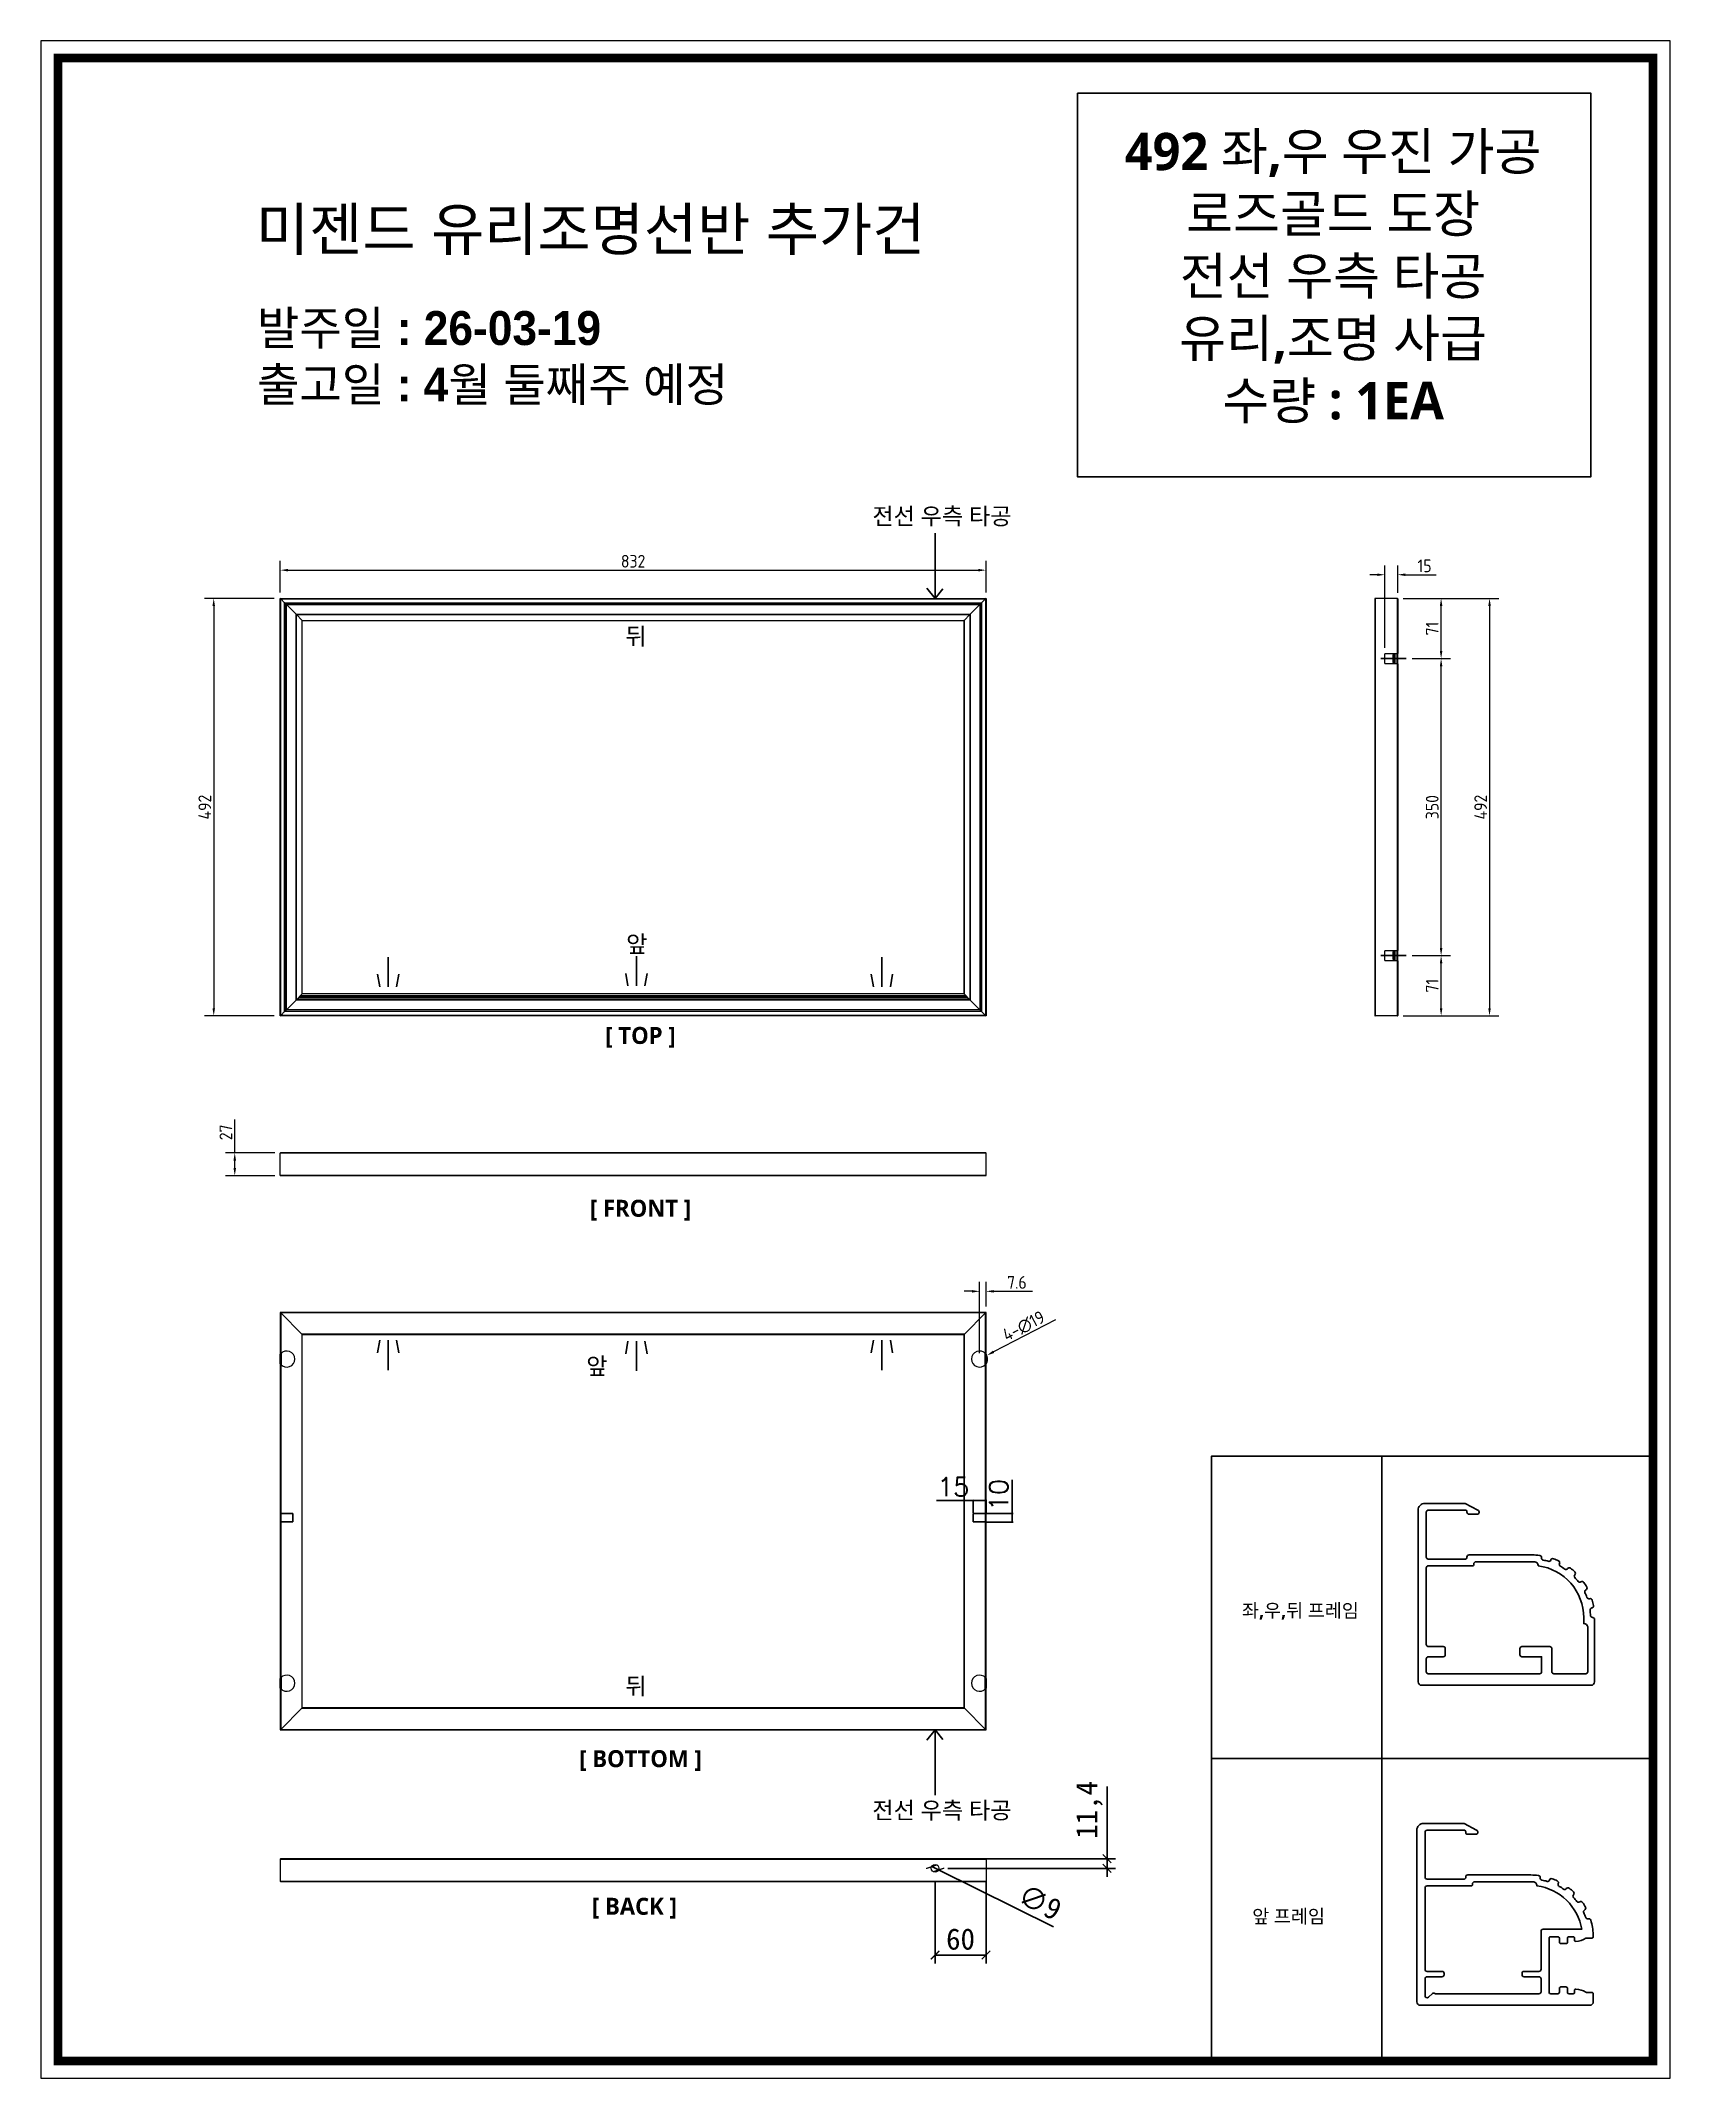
# Model space of a CAD drawing. Header units: millimetres. Extents: x -44117 to 256353, y -2095463 to 65325.
# Drawn here: x 116824 to 118745, y -973384 to -970983 of the extents above; entities that cross this region are included whole.
import ezdxf

# ---------------------------------------------------------------- set-up
doc = ezdxf.new("R2010")
doc.units = ezdxf.units.MM
doc.header["$LTSCALE"] = 10
doc.linetypes.add('CENTER', pattern=[50.8, 31.75, -6.35, 6.35, -6.35])
doc.layers.add('BOX1', color=7, linetype='Continuous', lineweight=0)
doc.layers.add('CENTER', color=4, linetype='CENTER')
doc.layers.add('기본레이어', color=7, linetype='Continuous')
doc.styles.add('Dim-NS', font='isocp.shx', dxfattribs={"bigfont": 'whgtxt.shx'})
doc.styles.add('굴림', font='txt.shx')
doc.styles.add('새굴림', font='Gulim.ttf')
doc.dimstyles.new('D-15', dxfattribs={"dimtxt": 15, "dimasz": 9, "dimexe": 11, "dimexo": 7, "dimgap": 3, "dimtad": 1, "dimzin": 9, "dimdsep": 46, "dimtxsty": 'Dim-NS', "dimcen": 0, "dimclrd": 105, "dimclre": 105, "dimclrt": 2, "dimazin": 2, "dimtfac": 1, "dimtofl": 0, "dimtmove": 0, "dimatfit": 3, "dimfxl": 0, "dimlwd": 13, "dimlwe": 13, "dimarcsym": 0})
doc.dimstyles.new('ISO-25', dxfattribs={"dimtxt": 2.5, "dimasz": 2.5, "dimexe": 1, "dimexo": 1, "dimtad": 1, "dimtxsty": 'Standard', "dimblk": 'ARCHTICK', "dimcen": 2.5, "dimadec": 0, "dimazin": 0, "dimtfac": 1, "dimtmove": 0, "dimatfit": 3, "dimfxl": 0, "dimarcsym": 0})

msp = doc.modelspace()

# ---------------------------------------------------------------- texts
at = {"color": 7, "style": '새굴림'}
msp.add_text('미젠드 유리조명선반 추가건', height=50, dxfattribs=at).set_placement((117077.54086, -971230.01765))
for s, insert, char_height, width, attachment_point in [('{\\fMalgun Gothic|b1|i0|c129|p50;492 좌,우 우진 가공 \\P로즈골드 도장\\P전선 우측 타공\\P유리,조명 사급\\P수량 : 1EA}', (118347.376, -971262.54003), 44.0402492, 1306.6472673, 5), ('{\\fMalgun Gothic|b1|i0|c129|p50;뒤}', (117513.08134, -971674.77345), 20, 1095.6844389, 1), ('{\\fMalgun Gothic|b1|i0|c129|p50;앞}', (117513.96394, -972037.42754), 20, 1095.6844389, 1), ('{\\fMalgun Gothic|b1|i0|c129|p50;[ TOP ]}', (117530.85632, -972157.53432), 20, 170.0372447, 5), ('{\\fMalgun Gothic|b1|i0|c129|p50;[ FRONT ]}', (117530.85632, -972361.22664), 20, 170.0372447, 5), ('{\\fMalgun Gothic|b1|i0|c129|p50;앞}', (117466.99546, -972534.92898), 20, 1095.6844389, 1), ('{\\fMalgun Gothic|b1|i0|c129|p50;좌,우,뒤 프레임}', (118308.82235, -972834.61177), 16, 223.7220409, 5), ('{\\fMalgun Gothic|b1|i0|c129|p50;뒤}', (117513.08134, -972912.2944), 20, 1095.6844389, 1), ('{\\fMalgun Gothic|b1|i0|c129|p50;[ BOTTOM ]}', (117530.85632, -973009.94074), 20, 170.0372447, 5), ('{\\fMalgun Gothic|b1|i0|c129|p50;[ BACK ]}', (117523.72523, -973183.91469), 20, 279.6525512, 5), ('{\\fMalgun Gothic|b1|i0|c129|p50;앞 프레임}', (118294.85006, -973194.39843), 16, 223.7220409, 5)]:
    msp.add_mtext(s, dxfattribs=dict(insert=insert, char_height=char_height, width=width, attachment_point=attachment_point))
at = {"insert": (117078.65228, -971301.55666), "char_height": 39.9257485, "attachment_point": 1}
msp.add_mtext_dynamic_manual_height_columns('{\\f굴림|b1|i0|c129|p50;발주일 : 26-03-19\\P출고일 : 4월 둘째주 예정}', width=12072.7918459, gutter_width=155.2668, heights=[-112.85889], dxfattribs=at)
at = {"color": 1, "char_height": 20, "width": 593.3877721, "attachment_point": 5}
for insert in [(117886.26733, -971544.31959), (117886.26733, -973069.61535)]:
    msp.add_mtext('{\\fMalgun Gothic|b1|i0|c129|p50;전선 우측 타공}', dxfattribs=dict(at, insert=insert))

# ---------------------------------------------------------------- blocks, each defined once
blk = doc.blocks.new('*D6655')
at = {"layer": 'Defpoints', "color": 0}
for p in [(118430, -971640.2), (118430, -972132.2), (118531.8, -972132.2)]:
    blk.add_point(p, dxfattribs=at)
at = {"layer": '기본레이어', "color": 105, "linetype": 'ByBlock', "lineweight": 13}
for p, q in [((118437, -971640.2), (118542.8, -971640.2)), ((118531.8, -971649.2), (118531.8, -972123.2)), ((118437, -972132.2), (118542.8, -972132.2))]:
    blk.add_line(p, q, dxfattribs=at)
at = {"layer": '기본레이어', "color": 105}
for points in [[(118533.3, -971649.2), (118530.3, -971649.2), (118531.8, -971640.2)], [(118530.3, -972123.2), (118533.3, -972123.2), (118531.8, -972132.2)]]:
    blk.add_solid(points, dxfattribs=at)
at = {"layer": '기본레이어', "color": 2, "insert": (118521.3, -971886.2), "char_height": 15, "attachment_point": 5, "rotation": 90, "style": 'Dim-NS'}
blk.add_mtext('492', dxfattribs=at)
blk = doc.blocks.new('*D6656')
at = {"layer": 'Defpoints', "color": 0}
for p in [(118423, -971640.2), (118474.7, -971640.2), (118433.5, -971711.2)]:
    blk.add_point(p, dxfattribs=at)
at = {"layer": '기본레이어', "color": 105, "linetype": 'ByBlock', "lineweight": 13}
for p, q in [((118430, -971640.2), (118485.7, -971640.2)), ((118474.7, -971702.2), (118474.7, -971649.2)), ((118440.5, -971711.2), (118485.7, -971711.2))]:
    blk.add_line(p, q, dxfattribs=at)
at = {"layer": '기본레이어', "color": 105}
for points in [[(118476.2, -971649.2), (118473.2, -971649.2), (118474.7, -971640.2)], [(118473.2, -971702.2), (118476.2, -971702.2), (118474.7, -971711.2)]]:
    blk.add_solid(points, dxfattribs=at)
at = {"layer": '기본레이어', "color": 2, "insert": (118464.2, -971675.7), "char_height": 15, "attachment_point": 5, "rotation": 90, "style": 'Dim-NS'}
blk.add_mtext('71', dxfattribs=at)
blk = doc.blocks.new('*D6657')
at = {"layer": 'Defpoints', "color": 0}
for p in [(118433.5, -971711.2), (118474.7, -971711.2), (118433.5, -972061.2)]:
    blk.add_point(p, dxfattribs=at)
at = {"layer": '기본레이어', "color": 105, "linetype": 'ByBlock', "lineweight": 13}
for p, q in [((118440.5, -971711.2), (118485.7, -971711.2)), ((118474.7, -972052.2), (118474.7, -971720.2)), ((118440.5, -972061.2), (118485.7, -972061.2))]:
    blk.add_line(p, q, dxfattribs=at)
at = {"layer": '기본레이어', "color": 105}
for points in [[(118476.2, -971720.2), (118473.2, -971720.2), (118474.7, -971711.2)], [(118473.2, -972052.2), (118476.2, -972052.2), (118474.7, -972061.2)]]:
    blk.add_solid(points, dxfattribs=at)
at = {"layer": '기본레이어', "color": 2, "insert": (118464.2, -971886.2), "char_height": 15, "attachment_point": 5, "rotation": 90, "style": 'Dim-NS'}
blk.add_mtext('350', dxfattribs=at)
blk = doc.blocks.new('*D6658')
at = {"layer": 'Defpoints', "color": 0}
for p in [(118433.5, -972061.2), (118474.7, -972061.2), (118423, -972132.2)]:
    blk.add_point(p, dxfattribs=at)
at = {"layer": '기본레이어', "color": 105, "linetype": 'ByBlock', "lineweight": 13}
for p, q in [((118440.5, -972061.2), (118485.7, -972061.2)), ((118474.7, -972123.2), (118474.7, -972070.2)), ((118430, -972132.2), (118485.7, -972132.2))]:
    blk.add_line(p, q, dxfattribs=at)
at = {"layer": '기본레이어', "color": 105}
for points in [[(118476.2, -972070.2), (118473.2, -972070.2), (118474.7, -972061.2)], [(118473.2, -972123.2), (118476.2, -972123.2), (118474.7, -972132.2)]]:
    blk.add_solid(points, dxfattribs=at)
at = {"layer": '기본레이어', "color": 2, "insert": (118464.2, -972096.7), "char_height": 15, "attachment_point": 5, "rotation": 90, "style": 'Dim-NS'}
blk.add_mtext('71', dxfattribs=at)
blk = doc.blocks.new('*D6659')
at = {"layer": 'Defpoints', "color": 0}
for p in [(118423.5, -971612.3), (118423.5, -971640.7), (118408.5, -971705.5)]:
    blk.add_point(p, dxfattribs=at)
at = {"layer": '기본레이어', "color": 105, "linetype": 'ByBlock', "lineweight": 13}
for p, q in [((118399.5, -971612.3), (118390.5, -971612.3)), ((118408.5, -971698.5), (118408.5, -971601.3)), ((118423.5, -971633.7), (118423.5, -971601.3)), ((118432.5, -971612.3), (118468.9, -971612.3))]:
    blk.add_line(p, q, dxfattribs=at)
at = {"layer": '기본레이어', "color": 105}
for points in [[(118399.5, -971613.8), (118399.5, -971610.8), (118408.5, -971612.3)], [(118432.5, -971610.8), (118432.5, -971613.8), (118423.5, -971612.3)]]:
    blk.add_solid(points, dxfattribs=at)
at = {"layer": '기본레이어', "color": 2, "insert": (118455.2, -971601.8), "char_height": 15, "attachment_point": 5, "style": 'Dim-NS'}
blk.add_mtext('15', dxfattribs=at)
blk = doc.blocks.new('*D6660')
at = {"layer": 'Defpoints', "color": 0}
for p in [(117052.6, -972293.7), (117106.7, -972293.7), (117106.7, -972320.7)]:
    blk.add_point(p, dxfattribs=at)
at = {"layer": '기본레이어', "color": 105, "lineweight": 13}
for p, q in [((117052.6, -972293.7), (117052.6, -972254.4)), ((117099.7, -972293.7), (117041.6, -972293.7)), ((117052.6, -972311.7), (117052.6, -972302.7)), ((117099.7, -972320.7), (117041.6, -972320.7))]:
    blk.add_line(p, q, dxfattribs=at)
at = {"layer": '기본레이어', "color": 105}
for points in [[(117054.1, -972302.7), (117051.1, -972302.7), (117052.6, -972293.7)], [(117051.1, -972311.7), (117054.1, -972311.7), (117052.6, -972320.7)]]:
    blk.add_solid(points, dxfattribs=at)
at = {"layer": '기본레이어', "color": 2, "insert": (117042.1, -972269.5), "char_height": 15, "attachment_point": 5, "rotation": 90, "style": 'Dim-NS'}
blk.add_mtext('27', dxfattribs=at)
blk = doc.blocks.new('*D6661')
at = {"layer": 'Defpoints', "color": 0}
for p in [(117938.2, -971606.9), (117106.2, -971640.2), (117938.2, -971640.2)]:
    blk.add_point(p, dxfattribs=at)
at = {"layer": '기본레이어', "color": 105, "lineweight": 13}
for p, q in [((117106.2, -971633.2), (117106.2, -971595.9)), ((117115.2, -971606.9), (117929.2, -971606.9)), ((117938.2, -971633.2), (117938.2, -971595.9))]:
    blk.add_line(p, q, dxfattribs=at)
at = {"layer": '기본레이어', "color": 105}
for points in [[(117115.2, -971605.4), (117115.2, -971608.4), (117106.2, -971606.9)], [(117929.2, -971608.4), (117929.2, -971605.4), (117938.2, -971606.9)]]:
    blk.add_solid(points, dxfattribs=at)
at = {"layer": '기본레이어', "color": 2, "insert": (117522.2, -971596.4), "char_height": 15, "attachment_point": 5, "style": 'Dim-NS'}
blk.add_mtext('832', dxfattribs=at)
blk = doc.blocks.new('*D6662')
at = {"layer": 'Defpoints', "color": 0}
for p in [(117106.2, -971640.2), (117027.8, -972132.2), (117106.2, -972132.2)]:
    blk.add_point(p, dxfattribs=at)
at = {"layer": '기본레이어', "color": 105, "lineweight": 13}
for p, q in [((117099.2, -971640.2), (117016.8, -971640.2)), ((117027.8, -971649.2), (117027.8, -972123.2)), ((117099.2, -972132.2), (117016.8, -972132.2))]:
    blk.add_line(p, q, dxfattribs=at)
at = {"layer": '기본레이어', "color": 105}
for points in [[(117029.3, -971649.2), (117026.3, -971649.2), (117027.8, -971640.2)], [(117026.3, -972123.2), (117029.3, -972123.2), (117027.8, -972132.2)]]:
    blk.add_solid(points, dxfattribs=at)
at = {"layer": '기본레이어', "color": 2, "insert": (117017.3, -971886.2), "char_height": 15, "attachment_point": 5, "rotation": 90, "style": 'Dim-NS'}
blk.add_mtext('492', dxfattribs=at)
blk = doc.blocks.new('*D6663')
at = {"layer": 'Defpoints', "color": 0}
for p in [(117922.2, -972541.1), (117939.1, -972532.4)]:
    blk.add_point(p, dxfattribs=at)
at = {"layer": '기본레이어', "color": 105, "linetype": 'ByBlock', "lineweight": 13}
blk.add_line((118020, -972490.6), (117947.1, -972528.3), dxfattribs=at)
blk.add_arc((117930.6, -972536.8), 9.5, 316.5648, 41.6371, dxfattribs=at)
at = {"layer": '기본레이어', "color": 105}
blk.add_solid([(117946.4, -972526.9), (117947.8, -972529.6), (117939.1, -972532.4)], dxfattribs=at)
at = {"layer": '기본레이어', "color": 2, "insert": (117982.7, -972498), "char_height": 15, "attachment_point": 5, "rotation": 27.3178, "style": 'Dim-NS'}
blk.add_mtext('4-∅19', dxfattribs=at)
blk = doc.blocks.new('*D6664')
at = {"layer": 'Defpoints', "color": 0}
for p in [(117938.2, -972456.9), (117938.2, -972481.8), (117930.6, -972536.8)]:
    blk.add_point(p, dxfattribs=at)
at = {"layer": '기본레이어', "color": 105, "lineweight": 13}
for p, q in [((117921.6, -972456.9), (117912.6, -972456.9)), ((117930.6, -972529.8), (117930.6, -972445.9)), ((117938.2, -972474.8), (117938.2, -972445.9)), ((117947.2, -972456.9), (117992.9, -972456.9))]:
    blk.add_line(p, q, dxfattribs=at)
at = {"layer": '기본레이어', "color": 105}
for points in [[(117921.6, -972458.4), (117921.6, -972455.4), (117930.6, -972456.9)], [(117947.2, -972455.4), (117947.2, -972458.4), (117938.2, -972456.9)]]:
    blk.add_solid(points, dxfattribs=at)
at = {"layer": '기본레이어', "color": 2, "insert": (117974.6, -972446.4), "char_height": 15, "attachment_point": 5, "style": 'Dim-NS'}
blk.add_mtext('7.6', dxfattribs=at)
blk = doc.blocks.new('_DotSmall')
at = {"color": 0, "linetype": 'ByBlock', "const_width": 0.5}
blk.add_lwpolyline([(-0.0625, 0, 1), (0.0625, 0, 1)], format="xyb", close=True, dxfattribs=at)
blk = doc.blocks.new('*D6665')
at = {"color": 52, "lineweight": -2}
for p, q in [((117923.2, -972703.5), (117879.9, -972703.5)), ((117923.2, -972717.8), (117923.2, -972702.5)), ((117938.2, -972703.5), (117923.2, -972703.5)), ((117938.2, -972717.8), (117938.2, -972702.5))]:
    blk.add_line(p, q, dxfattribs=at)
at = {"layer": 'Defpoints', "color": 0}
for p in [(117923.2, -972703.5), (117923.2, -972718.8), (117938.2, -972718.8)]:
    blk.add_point(p, dxfattribs=at)
at = {"color": 52, "lineweight": -2, "xscale": 4, "yscale": 4, "zscale": 4, "rotation": 180}
blk.add_blockref('_DotSmall', (117923.2, -972703.5), dxfattribs=at)
at = {"color": 52, "lineweight": -2, "xscale": 4, "yscale": 4, "zscale": 4}
blk.add_blockref('_DotSmall', (117938.2, -972703.5), dxfattribs=at)
at = {"color": 4, "insert": (117899.6, -972687.5), "char_height": 22, "attachment_point": 5, "style": '굴림'}
blk.add_mtext('15', dxfattribs=at)
blk = doc.blocks.new('*D6666')
at = {"color": 52, "lineweight": -2}
for p, q in [((117969.2, -972718.8), (117969.2, -972679.1)), ((117939.2, -972718.8), (117970.2, -972718.8)), ((117969.2, -972728.8), (117969.2, -972718.8)), ((117939.2, -972728.8), (117970.2, -972728.8))]:
    blk.add_line(p, q, dxfattribs=at)
at = {"layer": 'Defpoints', "color": 0}
for p in [(117938.2, -972718.8), (117969.2, -972718.8), (117938.2, -972728.8)]:
    blk.add_point(p, dxfattribs=at)
at = {"color": 52, "lineweight": -2, "xscale": 4, "yscale": 4, "zscale": 4}
for p, rotation in [((117969.2, -972718.8), 90), ((117969.2, -972728.8), 270)]:
    blk.add_blockref('_DotSmall', p, dxfattribs=dict(at, rotation=rotation))
at = {"color": 4, "insert": (117953.2, -972696.9), "char_height": 22, "attachment_point": 5, "rotation": 90, "style": '굴림'}
blk.add_mtext('10', dxfattribs=at)
blk = doc.blocks.new('_ArchTick')
at = {"color": 0, "linetype": 'ByBlock', "const_width": 0.15}
blk.add_lwpolyline([(-0.5, -0.5), (0.5, 0.5)], dxfattribs=at)
blk = doc.blocks.new('*D6667')
at = {"color": 0, "lineweight": -2}
for p, q in [((117878.2, -973152), (117878.2, -973249.2)), ((117938.2, -973152), (117938.2, -973249.2)), ((117878.2, -973239.2), (117938.2, -973239.2))]:
    blk.add_line(p, q, dxfattribs=at)
at = {"layer": 'Defpoints', "color": 0}
for p in [(117878.2, -973137), (117938.2, -973137), (117938.2, -973239.2)]:
    blk.add_point(p, dxfattribs=at)
at = {"color": 0, "lineweight": -2, "xscale": 10, "yscale": 10, "zscale": 10, "rotation": 180}
blk.add_blockref('_ArchTick', (117878.2, -973239.2), dxfattribs=at)
at = {"color": 0, "lineweight": -2, "xscale": 10, "yscale": 10, "zscale": 10}
blk.add_blockref('_ArchTick', (117938.2, -973239.2), dxfattribs=at)
at = {"color": 0, "insert": (117908.2, -973220.5), "char_height": 25, "attachment_point": 5}
blk.add_mtext('60', dxfattribs=at)
blk = doc.blocks.new('*D6668')
at = {"color": 0, "lineweight": -2}
for p, q in [((118080.9, -973125.6), (118080.9, -973040.6)), ((117893.2, -973125.6), (118090.9, -973125.6)), ((118080.9, -973137), (118080.9, -973125.6)), ((117893.2, -973137), (118090.9, -973137)), ((118080.9, -973137), (118080.9, -973147))]:
    blk.add_line(p, q, dxfattribs=at)
at = {"layer": 'Defpoints', "color": 0}
for p in [(117878.2, -973125.6), (118080.9, -973125.6), (117878.2, -973137)]:
    blk.add_point(p, dxfattribs=at)
at = {"color": 0, "lineweight": -2, "xscale": 10, "yscale": 10, "zscale": 10}
for p, rotation in [((118080.9, -973125.6), 270), ((118080.9, -973137), 90)]:
    blk.add_blockref('_ArchTick', p, dxfattribs=dict(at, rotation=rotation))
at = {"color": 0, "insert": (118060.1, -973068.1), "char_height": 25, "attachment_point": 5, "rotation": 90}
blk.add_mtext('11,4', dxfattribs=at)
blk = doc.blocks.new('*D6669')
at = {"color": 0, "lineweight": -2}
for p, q in [((117874.2, -973135), (117874.2, -973135)), ((117874.2, -973135), (117882.3, -973138.9)), ((118017.8, -973205.8), (117882.3, -973138.9))]:
    blk.add_line(p, q, dxfattribs=at)
at = {"layer": 'Defpoints', "color": 0}
for p in [(117874.2, -973135), (117882.3, -973138.9)]:
    blk.add_point(p, dxfattribs=at)
at = {"color": 0, "lineweight": -2, "xscale": 10, "yscale": 10, "zscale": 10}
for p, rotation in [((117874.2, -973135), 333.73302993993), ((117882.3, -973138.9), 153.7330299399299)]:
    blk.add_blockref('_ArchTick', p, dxfattribs=dict(at, rotation=rotation))
at = {"color": 0, "insert": (118001.8, -973177), "char_height": 25, "attachment_point": 5, "rotation": 333.733}
blk.add_mtext('∅9', dxfattribs=at)

# ---------------------------------------------------------------- dimensions: what is measured, and where the dimension line sits
at = {"color": 7}
dim = msp.add_linear_dim(base=(117923.23103, -972703.51037), p1=(117938.23103, -972718.75287), p2=(117923.23103, -972718.75287), dimstyle='ISO-25', override={"dimtxt": 22, "dimasz": 4, "dimgap": 5, "dimdec": 4, "dimtxsty": '굴림', "dimblk": 'DotSmall', "dimclrd": 52, "dimclre": 52, "dimclrt": 4, "dimadec": 8, "dimazin": 2, "dimtdec": 4, "dimtix": 0}, dxfattribs=at)
dim.commit()
dim.dimension.update_dxf_attribs({"geometry": '*D6665', "text_midpoint": (117899.56436, -972687.51037)})
dim = msp.add_linear_dim(base=(117969.15434, -972718.75287), p1=(117938.23103, -972728.75287), p2=(117938.23103, -972718.75287), angle=90, dimstyle='ISO-25', override={"dimtxt": 22, "dimasz": 4, "dimgap": 5, "dimdec": 4, "dimtxsty": '굴림', "dimblk": 'DotSmall', "dimclrd": 52, "dimclre": 52, "dimclrt": 4, "dimadec": 8, "dimazin": 2, "dimtdec": 4, "dimtix": 0}, dxfattribs=at)
dim.commit()
dim.dimension.update_dxf_attribs({"geometry": '*D6666', "text_midpoint": (117953.15434, -972696.91954)})
dim = msp.add_linear_dim(base=(118080.95, -973125.55233), p1=(117878.23104, -973136.95233), p2=(117878.23104, -973125.55233), angle=90, dimstyle='ISO-25', override={"dimscale": 10, "dimasz": 1, "dimexo": 1.5})
dim.commit()
dim.dimension.update_dxf_attribs({"geometry": '*D6668', "text_midpoint": (118060.11666, -973068.05233)})
dim = msp.add_diameter_dim_2p(p1=(117874.1957, -973134.96084), p2=(117882.26638, -973138.94383), dimstyle='ISO-25', override={"dimscale": 10, "dimasz": 1, "dimexo": 1.5})
dim.commit()
dim.dimension.update_dxf_attribs({"geometry": '*D6669', "text_midpoint": (117993.51724, -973193.84765), "dimtype": 163})
dim = msp.add_linear_dim(base=(117938.23103, -973239.23359), p1=(117878.23104, -973136.95233), p2=(117938.23103, -973136.95233), dimstyle='ISO-25', override={"dimscale": 10, "dimasz": 1, "dimexo": 1.5})
dim.commit()
dim.dimension.update_dxf_attribs({"geometry": '*D6667', "text_midpoint": (117908.23103, -973220.48359)})
at = {"layer": '기본레이어'}
for base, p1, p2, override, picture, middle in [((117938.23103, -971606.89033), (117106.23105, -971640.19867), (117938.23103, -971640.19867), {"dimtfill": 0}, '*D6661', (117522.23104, -971596.39033)), ((118423.51007, -971612.29805), (118408.51008, -971705.49868), (118423.51007, -971640.69866), {"dimfxl": 100}, '*D6659', (118455.22436, -971601.79805))]:
    dim = msp.add_linear_dim(base=base, p1=p1, p2=p2, dimstyle='D-15', override=override, dxfattribs=at)
    dim.commit()
    dim.dimension.update_dxf_attribs({"geometry": picture, "text_midpoint": middle})
for base, p1, p2, override, picture, middle in [((117027.77594, -972132.19867), (117106.23105, -971640.19867), (117106.23105, -972132.19867), {"dimtfill": 0}, '*D6662', (117017.27594, -971886.19867)), ((118474.73561, -971640.1988), (118433.51008, -971711.19868), (118423.02107, -971640.1988), {"dimfxl": 100}, '*D6656', (118464.23561, -971675.69874)), ((118531.77511, -972132.1988), (118430.02107, -971640.1988), (118430.02107, -972132.1988), {"dimfxl": 100, "dimtfill": 0}, '*D6655', (118521.27511, -971886.1988)), ((118474.73561, -971711.19868), (118433.51008, -972061.19867), (118433.51008, -971711.19868), {"dimfxl": 100}, '*D6657', (118464.23561, -971886.19867)), ((118474.73561, -972061.19867), (118423.01007, -972132.19867), (118433.51008, -972061.19867), {"dimfxl": 100}, '*D6658', (118464.23561, -972096.69867))]:
    dim = msp.add_linear_dim(base=base, p1=p1, p2=p2, angle=90, dimstyle='D-15', override=override, dxfattribs=at)
    dim.commit()
    dim.dimension.update_dxf_attribs({"geometry": picture, "text_midpoint": middle})
dim = msp.add_linear_dim(base=(117052.60745, -972293.69178), p1=(117106.73104, -972320.69015), p2=(117106.73104, -972293.69178), angle=90, dimstyle='D-15', dxfattribs=at)
dim.commit()
dim.dimension.update_dxf_attribs({"geometry": '*D6660', "text_midpoint": (117042.10745, -972269.54892)})
dim = msp.add_linear_dim(base=(117938.23103, -972456.94668), p1=(117930.63104, -972536.75287), p2=(117938.23103, -972481.75287), dimstyle='D-15', dxfattribs=at)
dim.commit()
dim.dimension.update_dxf_attribs({"geometry": '*D6664', "text_midpoint": (117974.58817, -972446.44668)})
dim = msp.add_diameter_dim_2p(p1=(117922.19053, -972541.11267), p2=(117939.07154, -972532.39307), text='4-<>', dimstyle='D-15', override={"dimfxl": 100}, dxfattribs=at)
dim.commit()
dim.dimension.update_dxf_attribs({"geometry": '*D6663', "text_midpoint": (117982.73813, -972498.01983)})

# ---------------------------------------------------------------- linework, layer by layer
at = {"color": 1}
for p, q in [((117878.2177, -971640.16577), (117878.2177, -971563.199)), ((117878.2177, -971640.16577), (117868.31991, -971628.07376)), ((117878.2177, -971640.19867), (117887.25719, -971628.94779)), ((117121.23105, -972718.75287), (117106.23105, -972718.75287)), ((117121.23105, -972728.75287), (117121.23105, -972718.75287)), ((117923.23103, -972728.75287), (117923.23103, -972718.75287)), ((117923.23103, -972718.75287), (117938.23103, -972718.75287)), ((117121.23105, -972728.75287), (117106.23105, -972728.75287)), ((117923.23103, -972728.75287), (117938.23103, -972728.75287)), ((117878.2177, -972973.76917), (117868.31991, -972985.86118)), ((117878.2177, -972973.73627), (117887.25719, -972984.98715)), ((117878.2177, -972973.76917), (117878.2177, -973050.73594))]:
    msp.add_line(p, q, dxfattribs=at)
at = {"color": 7}
for p, q in [((117106.73104, -971640.69866), (117106.23105, -971640.19867)), ((117937.73103, -971640.69866), (117938.23103, -971640.19867)), ((117106.73104, -972131.69867), (117106.23105, -972132.19867)), ((117937.73103, -972131.69867), (117938.23103, -972132.19867)), ((118404.77577, -972651.12464), (118404.77577, -973364.18941)), ((118204.16898, -973007.65703), (118724.61284, -973007.65703))]:
    msp.add_line(p, q, dxfattribs=at)
at = {"color": 7, "linetype": 'Continuous', "lineweight": 15}
for p, q in [((117106.23105, -971640.19867), (117938.23103, -971640.19867)), ((117106.23105, -972132.19867), (117106.23105, -971640.19867)), ((117106.73104, -971640.69866), (117937.73103, -971640.69866)), ((117106.73104, -971640.69866), (117111.39689, -971645.36451)), ((117106.73104, -972131.69867), (117106.73104, -971640.69866)), ((117933.06518, -971645.36451), (117937.73103, -971640.69866)), ((117937.73103, -971640.69866), (117937.73103, -972131.69867)), ((117938.23103, -971640.19867), (117938.23103, -972132.19867)), ((118396.5117, -971640.69866), (118396.5117, -972131.69867)), ((118423.01007, -971640.19867), (118397.0117, -971640.19867)), ((118397.0117, -971640.19867), (118397.0117, -972132.19867)), ((118423.01007, -971640.19867), (118423.01007, -971705.49868)), ((118423.51007, -971640.69866), (118423.51007, -971704.88678)), ((117111.39689, -971645.36451), (117933.06518, -971645.36451)), ((117111.39689, -972127.03282), (117111.39689, -971645.36451)), ((117111.46431, -971645.43196), (117932.99777, -971645.43196)), ((117111.46431, -971645.43196), (117113.19847, -971647.16609)), ((117111.46431, -972126.96539), (117111.46431, -971645.43196)), ((117113.19847, -971647.16609), (117931.2636, -971647.16609)), ((117113.19847, -972125.23124), (117113.19847, -971647.16609)), ((117113.43105, -971647.39867), (117124.78141, -971658.74903)), ((117113.43105, -971647.39867), (117931.03103, -971647.39867)), ((117113.43105, -972124.99867), (117113.43105, -971647.39867)), ((117124.78141, -971658.74903), (117919.68066, -971658.74903)), ((117124.78141, -972113.6483), (117124.78141, -971658.74903)), ((117125.2485, -971659.21613), (117919.21357, -971659.21613)), ((117125.2485, -971659.21613), (117132.19814, -971666.16579)), ((117125.2485, -972113.1812), (117125.2485, -971659.21613)), ((117132.19814, -971666.16579), (117912.26394, -971666.16579)), ((117132.19814, -972106.23156), (117132.19814, -971666.16579)), ((117132.23104, -971666.19866), (117912.23104, -971666.19866)), ((117132.23104, -972106.19867), (117132.23104, -971666.19866)), ((117912.23104, -971666.19866), (117912.23104, -972106.19867)), ((117912.26394, -971666.16579), (117919.21357, -971659.21613)), ((117912.26394, -971666.16579), (117912.26394, -972106.23156)), ((117919.21357, -971659.21613), (117919.21357, -972113.1812)), ((117919.68066, -971658.74903), (117931.03103, -971647.39867)), ((117919.68066, -971658.74903), (117919.68066, -972113.6483)), ((117931.03103, -971647.39867), (117931.03103, -972124.99867)), ((117931.2636, -971647.16609), (117932.99777, -971645.43196)), ((117931.2636, -971647.16609), (117931.2636, -972125.23124)), ((117932.99777, -971645.43196), (117932.99777, -972126.96539)), ((117933.06518, -971645.36451), (117933.06518, -972127.03282)), ((118408.51008, -971716.89867), (118408.51008, -971705.49868)), ((118423.01007, -971705.49868), (118408.51008, -971705.49868)), ((118418.3117, -971705.49868), (118418.3117, -971707.16258)), ((118418.3117, -971715.23477), (118418.3117, -971707.16258)), ((118418.6117, -971706.57699), (118419.0117, -971706.57699)), ((118419.3117, -971705.49868), (118419.3117, -971707.16258)), ((118419.3117, -971707.16258), (118419.3117, -971715.23477)), ((118421.8117, -971716.89867), (118421.8117, -971705.49868)), ((118423.51007, -971717.51057), (118423.51007, -971704.88678)), ((118408.51008, -971716.89867), (118423.01007, -971716.89867)), ((118418.3117, -971715.23477), (118418.3117, -971716.89867)), ((118419.0117, -971715.82036), (118418.6117, -971715.82036)), ((118419.3117, -971715.23477), (118419.3117, -971716.89867)), ((118423.01007, -971716.89867), (118423.01007, -972055.49868)), ((118423.51007, -971717.51057), (118423.51007, -972054.88678)), ((118408.51008, -972066.89867), (118408.51008, -972055.49868)), ((118423.01007, -972055.49868), (118408.51008, -972055.49868)), ((118408.51008, -972066.89867), (118423.01007, -972066.89867)), ((118418.3117, -972055.49868), (118418.3117, -972057.16259)), ((118418.3117, -972065.23476), (118418.3117, -972057.16259)), ((118418.3117, -972065.23476), (118418.3117, -972066.89867)), ((118418.6117, -972056.57699), (118419.0117, -972056.57699)), ((118419.0117, -972065.82036), (118418.6117, -972065.82036)), ((118419.3117, -972055.49868), (118419.3117, -972057.16259)), ((118419.3117, -972057.16259), (118419.3117, -972065.23476)), ((118419.3117, -972065.23476), (118419.3117, -972066.89867)), ((118421.8117, -972066.89867), (118421.8117, -972055.49868)), ((118423.01007, -972066.89867), (118423.01007, -972132.19867)), ((118423.51007, -972067.51057), (118423.51007, -972054.88678)), ((118423.51007, -972067.51057), (118423.51007, -972131.69867)), ((117113.43105, -972124.99867), (117124.78141, -972113.6483)), ((117132.19814, -972106.23156), (117125.2485, -972113.1812)), ((117125.2485, -972113.1812), (117125.73401, -972112.6957)), ((117129.70559, -972108.72412), (117132.19814, -972106.23156)), ((117919.21357, -972113.1812), (117912.26394, -972106.23156)), ((117912.26394, -972106.23156), (117914.75648, -972108.72412)), ((117918.72806, -972112.6957), (117919.21357, -972113.1812)), ((117919.68066, -972113.6483), (117931.03103, -972124.99867)), ((117106.73104, -972131.69867), (117111.39689, -972127.03282)), ((117111.46431, -972126.96539), (117113.19847, -972125.23124)), ((117931.2636, -972125.23124), (117932.99777, -972126.96539)), ((117933.06518, -972127.03282), (117937.73103, -972131.69867)), ((118423.01007, -972132.19867), (118397.0117, -972132.19867)), ((117106.23105, -972320.19015), (117106.23105, -972294.19178)), ((117938.23103, -972294.19178), (117106.23105, -972294.19178)), ((117937.73103, -972293.69178), (117106.73104, -972293.69178)), ((117938.23103, -972320.19015), (117938.23103, -972294.19178)), ((117938.23103, -972320.19015), (117106.23105, -972320.19015)), ((117937.73103, -972320.69015), (117106.73104, -972320.69015)), ((117106.23105, -972481.75287), (117106.23105, -972531.05287)), ((117106.73104, -972482.25287), (117106.73104, -972530.44097)), ((117106.73104, -972482.25287), (117131.73105, -972507.25287)), ((117912.73103, -972507.25287), (117937.73103, -972482.25287)), ((117937.73103, -972530.44097), (117937.73103, -972482.25287)), ((117938.23103, -972531.05287), (117938.23103, -972481.75287)), ((117107.73103, -972544.03572), (117107.73103, -972529.47001)), ((117131.73105, -972507.25287), (117131.73105, -972948.25287)), ((117132.23104, -972947.75288), (117132.23104, -972507.75287)), ((117912.23104, -972507.75287), (117912.23104, -972947.75288)), ((117912.73103, -972948.25287), (117912.73103, -972507.25287)), ((117936.73105, -972529.47001), (117936.73105, -972544.03572)), ((117106.23105, -972542.45287), (117106.23105, -972531.05287)), ((117106.23105, -972542.45287), (117106.23105, -972913.05288)), ((117106.73104, -972543.06476), (117106.73104, -972912.44097)), ((117937.73103, -972912.44097), (117937.73103, -972543.06476)), ((117938.23103, -972531.05287), (117938.23103, -972542.45287)), ((117938.23103, -972913.05288), (117938.23103, -972542.45287)), ((117106.23105, -972924.45286), (117106.23105, -972913.05288)), ((117107.73103, -972926.03572), (117107.73103, -972911.47001)), ((117936.73105, -972911.47001), (117936.73105, -972926.03572)), ((117938.23103, -972913.05288), (117938.23103, -972924.45286)), ((117106.23105, -972924.45286), (117106.23105, -972973.75287)), ((117106.73104, -972925.06476), (117106.73104, -972973.25288)), ((117937.73103, -972973.25288), (117937.73103, -972925.06476)), ((117938.23103, -972973.75287), (117938.23103, -972924.45286)), ((117106.73104, -972973.25288), (117131.73105, -972948.25287)), ((117131.73105, -972948.25287), (117912.73103, -972948.25287)), ((117912.23104, -972947.75288), (117132.23104, -972947.75288)), ((117912.73103, -972948.25287), (117937.73103, -972973.25288)), ((117106.23105, -972973.75287), (117938.23103, -972973.75287)), ((117106.73104, -972973.25288), (117937.73103, -972973.25288)), ((117106.23105, -973126.05233), (117938.23103, -973126.05233)), ((117106.23105, -973126.05233), (117106.23105, -973152.05071)), ((117106.73104, -973125.55233), (117937.73103, -973125.55233)), ((117938.23103, -973126.05233), (117938.23103, -973152.05071)), ((117106.23105, -973152.05071), (117938.23103, -973152.05071)), ((117106.73104, -973152.55071), (117937.73103, -973152.55071))]:
    msp.add_line(p, q, dxfattribs=at)
at = {"color": 8, "linetype": 'Continuous', "lineweight": 15}
for p, q in [((118418.6117, -971705.49868), (118418.6117, -971706.57699)), ((118419.0117, -971705.49868), (118419.0117, -971706.57699)), ((118418.6117, -971715.82036), (118418.6117, -971716.89867)), ((118419.0117, -971715.82036), (118419.0117, -971716.89867)), ((118418.6117, -972055.49868), (118418.6117, -972056.57699)), ((118418.6117, -972065.82036), (118418.6117, -972066.89867)), ((118419.0117, -972055.49868), (118419.0117, -972056.57699)), ((118419.0117, -972065.82036), (118419.0117, -972066.89867))]:
    msp.add_line(p, q, dxfattribs=at)
at = {"color": 2, "linetype": 'Continuous', "lineweight": 15}
for p, q in [((117919.68066, -972113.6483), (117124.78141, -972113.6483)), ((117919.21357, -972113.1812), (117125.2485, -972113.1812)), ((117918.72806, -972112.6957), (117125.73401, -972112.6957)), ((117918.70833, -972112.67596), (117125.75374, -972112.67596)), ((117916.66535, -972110.63297), (117127.79672, -972110.63297)), ((117916.64559, -972110.61323), (117127.81648, -972110.61323)), ((117915.03675, -972109.00438), (117129.42533, -972109.00438)), ((117914.75648, -972108.72412), (117129.70559, -972108.72412)), ((117912.26394, -972106.23156), (117132.19814, -972106.23156)), ((117912.23104, -972106.19867), (117132.23104, -972106.19867)), ((117938.23103, -972132.19867), (117106.23105, -972132.19867)), ((117937.73103, -972131.69867), (117106.73104, -972131.69867)), ((117933.06518, -972127.03282), (117111.39689, -972127.03282)), ((117932.99777, -972126.96539), (117111.46431, -972126.96539)), ((117931.2636, -972125.23124), (117113.19847, -972125.23124)), ((117931.03103, -972124.99867), (117113.43105, -972124.99867)), ((117938.23103, -972481.75287), (117106.23105, -972481.75287)), ((117937.73103, -972482.25287), (117106.73104, -972482.25287)), ((117912.73103, -972507.25287), (117131.73105, -972507.25287)), ((117132.23104, -972507.75287), (117912.23104, -972507.75287))]:
    msp.add_line(p, q, dxfattribs=at)
at = {"color": 7, "const_width": 10.10503}
msp.add_lwpolyline([(116844.08175, -973364.18941), (118724.61284, -973364.18941), (118724.61284, -971003.12092), (116844.08175, -971003.12092)], close=True, dxfattribs=at)
at = {"color": 1}
msp.add_lwpolyline([(118046.17196, -971044.63599), (118651.0522, -971044.63599), (118651.0522, -971497.04389), (118046.17196, -971497.04389)], close=True, dxfattribs=at)
at = {"color": 7, "linetype": 'Continuous', "lineweight": 15, "flags": 128}
for points in [[(117111.46431, -971645.43196), (117111.44204, -971645.40969), (117111.41954, -971645.38716), (117111.39689, -971645.36451)], [(117111.39689, -971645.36451), (117111.41954, -971645.38716), (117111.44204, -971645.40969), (117111.46431, -971645.43196)], [(117113.43105, -971647.39867), (117113.43033, -971647.39796), (117113.42163, -971647.38928), (117113.40333, -971647.37096), (117113.376, -971647.34366), (117113.34057, -971647.30822), (117113.29822, -971647.26584), (117113.2503, -971647.21795), (117113.19847, -971647.16609)], [(117113.19847, -971647.16609), (117113.2503, -971647.21795), (117113.29822, -971647.26584), (117113.34057, -971647.30822), (117113.376, -971647.34366), (117113.40333, -971647.37096), (117113.42163, -971647.38928), (117113.43033, -971647.39796), (117113.43105, -971647.39867)], [(117125.2485, -971659.21613), (117125.20347, -971659.17113), (117125.14148, -971659.10911), (117125.06495, -971659.0326), (117124.97704, -971658.94466), (117124.88122, -971658.84887), (117124.78141, -971658.74903)], [(117124.78141, -971658.74903), (117124.88122, -971658.84887), (117124.97704, -971658.94466), (117125.06495, -971659.0326), (117125.14148, -971659.10911), (117125.20347, -971659.17113), (117125.2485, -971659.21613)], [(117132.19814, -971666.16579), (117132.22216, -971666.18978), (117132.23101, -971666.19863), (117132.23104, -971666.19866)], [(117912.26394, -971666.16579), (117912.23992, -971666.18978), (117912.23107, -971666.19863), (117912.23104, -971666.19866)], [(117919.68066, -971658.74903), (117919.58085, -971658.84887), (117919.48504, -971658.94466), (117919.39712, -971659.0326), (117919.32059, -971659.10911), (117919.2586, -971659.17113), (117919.21357, -971659.21613)], [(117919.21357, -971659.21613), (117919.2586, -971659.17113), (117919.32059, -971659.10911), (117919.39712, -971659.0326), (117919.48504, -971658.94466), (117919.58085, -971658.84887), (117919.68066, -971658.74903)], [(117931.2636, -971647.16609), (117931.21178, -971647.21795), (117931.16385, -971647.26584), (117931.12151, -971647.30822), (117931.08607, -971647.34366), (117931.05874, -971647.37096), (117931.04044, -971647.38928), (117931.03174, -971647.39796), (117931.03103, -971647.39867)], [(117931.03103, -971647.39867), (117931.03174, -971647.39796), (117931.04044, -971647.38928), (117931.05874, -971647.37096), (117931.08607, -971647.34366), (117931.12151, -971647.30822), (117931.16385, -971647.26584), (117931.21178, -971647.21795), (117931.2636, -971647.16609)], [(117933.06518, -971645.36451), (117933.04253, -971645.38716), (117933.02003, -971645.40969), (117932.99777, -971645.43196)], [(117932.99777, -971645.43196), (117933.02003, -971645.40969), (117933.04253, -971645.38716), (117933.06518, -971645.36451)], [(117125.2485, -972113.1812), (117125.20347, -972113.22622), (117125.14148, -972113.28823), (117125.06495, -972113.36474), (117124.97704, -972113.45267), (117124.88122, -972113.54848), (117124.78141, -972113.6483)], [(117124.78141, -972113.6483), (117124.88122, -972113.54848), (117124.97704, -972113.45267), (117125.06495, -972113.36474), (117125.14148, -972113.28823), (117125.20347, -972113.22622), (117125.2485, -972113.1812)], [(117919.68066, -972113.6483), (117919.58085, -972113.54848), (117919.48504, -972113.45267), (117919.39712, -972113.36474), (117919.32059, -972113.28823), (117919.2586, -972113.22622), (117919.21357, -972113.1812)], [(117919.21357, -972113.1812), (117919.2586, -972113.22622), (117919.32059, -972113.28823), (117919.39712, -972113.36474), (117919.48504, -972113.45267), (117919.58085, -972113.54848), (117919.68066, -972113.6483)], [(117111.46431, -972126.96539), (117111.44204, -972126.98765), (117111.41954, -972127.01017), (117111.39689, -972127.03282)], [(117111.39689, -972127.03282), (117111.41954, -972127.01017), (117111.44204, -972126.98765), (117111.46431, -972126.96539)], [(117113.43105, -972124.99867), (117113.43033, -972124.99938), (117113.42163, -972125.00807), (117113.40333, -972125.02638), (117113.376, -972125.0537), (117113.34057, -972125.08913), (117113.29822, -972125.1315), (117113.2503, -972125.1794), (117113.19847, -972125.23124)], [(117113.19847, -972125.23124), (117113.2503, -972125.1794), (117113.29822, -972125.1315), (117113.34057, -972125.08913), (117113.376, -972125.0537), (117113.40333, -972125.02638), (117113.42163, -972125.00807), (117113.43033, -972124.99938), (117113.43105, -972124.99867)], [(117931.2636, -972125.23124), (117931.21178, -972125.1794), (117931.16385, -972125.1315), (117931.12151, -972125.08913), (117931.08607, -972125.0537), (117931.05874, -972125.02638), (117931.04044, -972125.00807), (117931.03174, -972124.99938), (117931.03103, -972124.99867)], [(117931.03103, -972124.99867), (117931.03174, -972124.99938), (117931.04044, -972125.00807), (117931.05874, -972125.02638), (117931.08607, -972125.0537), (117931.12151, -972125.08913), (117931.16385, -972125.1315), (117931.21178, -972125.1794), (117931.2636, -972125.23124)], [(117933.06518, -972127.03282), (117933.04253, -972127.01017), (117933.02003, -972126.98765), (117932.99777, -972126.96539)], [(117932.99777, -972126.96539), (117933.02003, -972126.98765), (117933.04253, -972127.01017), (117933.06518, -972127.03282)], [(117106.23105, -972481.75287), (117106.23865, -972481.76046), (117106.26118, -972481.78302), (117106.29801, -972481.81986), (117106.34802, -972481.86985), (117106.40965, -972481.93147), (117106.48103, -972482.00287), (117106.56003, -972482.08186), (117106.64423, -972482.16604), (117106.73104, -972482.25287)], [(117106.73104, -972482.25287), (117106.64423, -972482.16604), (117106.56003, -972482.08186), (117106.48103, -972482.00287), (117106.40965, -972481.93147), (117106.34802, -972481.86985), (117106.29801, -972481.81986), (117106.26118, -972481.78302), (117106.23865, -972481.76046), (117106.23105, -972481.75287)], [(117937.73103, -972482.25287), (117937.81785, -972482.16604), (117937.90204, -972482.08186), (117937.98105, -972482.00287), (117938.05242, -972481.93147), (117938.11405, -972481.86985), (117938.16406, -972481.81986), (117938.2009, -972481.78302), (117938.22343, -972481.76046), (117938.23103, -972481.75287)], [(117938.23103, -972481.75287), (117938.22343, -972481.76046), (117938.2009, -972481.78302), (117938.16406, -972481.81986), (117938.11405, -972481.86985), (117938.05242, -972481.93147), (117937.98105, -972482.00287), (117937.90204, -972482.08186), (117937.81785, -972482.16604), (117937.73103, -972482.25287)], [(117131.73105, -972507.25287), (117131.81858, -972507.34039), (117131.90339, -972507.42522), (117131.98288, -972507.50472), (117132.05461, -972507.57644), (117132.11633, -972507.63817), (117132.16616, -972507.688), (117132.20258, -972507.7244), (117132.22439, -972507.74623), (117132.23104, -972507.75287)], [(117132.23104, -972507.75287), (117132.22439, -972507.74623), (117132.20258, -972507.7244), (117132.16616, -972507.688), (117132.11633, -972507.63817), (117132.05461, -972507.57644), (117131.98288, -972507.50472), (117131.90339, -972507.42522), (117131.81858, -972507.34039), (117131.73105, -972507.25287)], [(117912.23104, -972507.75287), (117912.23768, -972507.74623), (117912.2595, -972507.7244), (117912.29591, -972507.688), (117912.34574, -972507.63817), (117912.40747, -972507.57644), (117912.4792, -972507.50472), (117912.55868, -972507.42522), (117912.6435, -972507.34039), (117912.73103, -972507.25287)], [(117912.73103, -972507.25287), (117912.6435, -972507.34039), (117912.55868, -972507.42522), (117912.4792, -972507.50472), (117912.40747, -972507.57644), (117912.34574, -972507.63817), (117912.29591, -972507.688), (117912.2595, -972507.7244), (117912.23768, -972507.74623), (117912.23104, -972507.75287)], [(117131.73105, -972948.25287), (117131.81858, -972948.16535), (117131.90339, -972948.08053), (117131.98288, -972948.00102), (117132.05461, -972947.92928), (117132.11633, -972947.86756), (117132.16616, -972947.81773), (117132.20258, -972947.78134), (117132.22439, -972947.7595), (117132.23104, -972947.75288)], [(117132.23104, -972947.75288), (117132.22439, -972947.7595), (117132.20258, -972947.78134), (117132.16616, -972947.81773), (117132.11633, -972947.86756), (117132.05461, -972947.92928), (117131.98288, -972948.00102), (117131.90339, -972948.08053), (117131.81858, -972948.16535), (117131.73105, -972948.25287)], [(117912.23104, -972947.75288), (117912.23768, -972947.7595), (117912.2595, -972947.78134), (117912.29591, -972947.81773), (117912.34574, -972947.86756), (117912.40747, -972947.92928), (117912.4792, -972948.00102), (117912.55868, -972948.08053), (117912.6435, -972948.16535), (117912.73103, -972948.25287)], [(117912.73103, -972948.25287), (117912.6435, -972948.16535), (117912.55868, -972948.08053), (117912.4792, -972948.00102), (117912.40747, -972947.92928), (117912.34574, -972947.86756), (117912.29591, -972947.81773), (117912.2595, -972947.78134), (117912.23768, -972947.7595), (117912.23104, -972947.75288)], [(117106.23105, -972973.75287), (117106.24064, -972973.74325), (117106.2691, -972973.71482), (117106.3153, -972973.66859), (117106.3775, -972973.60643), (117106.45325, -972973.53067), (117106.53971, -972973.44421), (117106.6335, -972973.35042), (117106.73104, -972973.25288)], [(117106.73104, -972973.25288), (117106.64423, -972973.3397), (117106.56003, -972973.42389), (117106.48103, -972973.50286), (117106.40965, -972973.57427), (117106.34802, -972973.6359), (117106.29801, -972973.68588), (117106.26118, -972973.72271), (117106.23865, -972973.74527), (117106.23105, -972973.75287)], [(117937.73103, -972973.25288), (117937.81785, -972973.3397), (117937.90204, -972973.42389), (117937.98105, -972973.50286), (117938.05242, -972973.57427), (117938.11405, -972973.6359), (117938.16406, -972973.68588), (117938.2009, -972973.72271), (117938.22343, -972973.74527), (117938.23103, -972973.75287)], [(117938.23103, -972973.75287), (117938.22343, -972973.74527), (117938.2009, -972973.72271), (117938.16406, -972973.68588), (117938.11405, -972973.6359), (117938.05242, -972973.57427), (117937.98105, -972973.50286), (117937.90204, -972973.42389), (117937.81785, -972973.3397), (117937.73103, -972973.25288)]]:
    msp.add_lwpolyline(points, dxfattribs=at)
at = {"color": 7}
msp.add_lwpolyline([(118724.61284, -973364.18941), (118204.16898, -973364.18941), (118204.16898, -972651.12464), (118724.61284, -972651.12464)], close=True, dxfattribs=at)
for points in [[(118451.60713, -972921.21793), (118651.58687, -972921.21793, 0.4142135624), (118655.58687, -972917.21793), (118655.58687, -972843.63093, 0.4142135624), (118653.18687, -972841.23093), (118653.14641, -972841.23093, -0.4043730092), (118650.74777, -972838.91183, 0.022416536), (118650.264, -972832.7649, -0.4043730092), (118652.27032, -972830.09913, 0.424123069), (118654.25133, -972827.27354, 0.022416536), (118652.71149, -972820.85968, 0.424123069), (118649.66361, -972819.24142, -0.4043730092), (118646.66573, -972817.77705, 0.022416536), (118644.30613, -972812.08047, -0.4043730092), (118645.39048, -972808.92518, 0.424123069), (118646.40138, -972805.62572, 0.022416536), (118642.95492, -972800.00161, 0.424123069), (118639.55615, -972799.4044, -0.4043730092), (118636.25248, -972798.93809, 0.022416536), (118632.24802, -972794.24948, -0.4043730092), (118632.30426, -972790.91354, 0.4241230691), (118632.2461, -972787.46318, 0.022416536), (118627.23037, -972783.17935, 0.424123069), (118623.8134, -972783.66165, -0.4043730092), (118620.52732, -972784.23906, 0.022416536), (118615.27, -972781.01737, -0.4043730092), (118614.29263, -972777.82732, 0.424123069), (118613.17109, -972774.56381, 0.022416536), (118607.07707, -972772.03959, 0.4241230691), (118603.97638, -972773.55419, -0.4043730092), (118601.02956, -972775.11878, 0.022416536), (118595.034, -972773.67938, -0.4043730092), (118593.11868, -972770.94748, 0.424123069), (118591.04355, -972768.19028, 0.0308511276), (118581.98687, -972767.63093), (118507.60713, -972767.63093, 0.4142135624), (118505.20713, -972770.03093), (118505.20713, -972770.83093, -0.4142135624), (118503.60713, -972772.43093), (118459.60713, -972772.43093, -0.4142135624), (118457.20713, -972770.03093), (118457.20713, -972717.23093, -0.4142135624), (118459.60713, -972714.83093), (118503.60713, -972714.83093, -0.4142135624), (118505.20713, -972716.43093), (118505.20713, -972717.23093, 0.4142135624), (118507.60713, -972719.63093), (118517.20713, -972719.63093, 0.855700792), (118517.94022, -972714.94563), (118503.21189, -972706.83093), (118455.60713, -972706.83093, 0.4142135624), (118447.60713, -972714.83093), (118447.60713, -972917.21793, 0.4142135623)], [(118506.10299, -973144.82805, 0.4142135624), (118503.70299, -973147.22805), (118503.70299, -973148.02805, -0.4142135624), (118502.10299, -973149.62805), (118458.10299, -973149.62805, -0.4142135624), (118455.70299, -973147.22805), (118455.70299, -973094.42805, -0.4142135624), (118458.10299, -973092.02805), (118502.10299, -973092.02805, -0.4142135624), (118503.70299, -973093.62805), (118503.70299, -973094.42805, 0.4142135624), (118506.10299, -973096.82805), (118515.70299, -973096.82805, 0.855700792), (118516.43607, -973092.14275), (118501.70774, -973084.02805), (118454.10299, -973084.02805, 0.4142135624), (118446.10299, -973092.02805), (118446.10299, -973294.41505, 0.4142135623), (118450.10299, -973298.41505), (118650.08273, -973298.41505, 0.4142135624), (118654.08273, -973294.41505), (118654.08273, -973284.81505, 0.4142135624), (118652.48273, -973283.21505), (118646.2923, -973283.21505, -0.1357168379), (118645.47027, -973282.98774, 0.1201861936), (118633.70046, -973279.34245, 0.4322308638), (118632.00273, -973280.93946), (118632.00273, -973283.21505, -0.4142135624), (118630.40273, -973284.81505), (118625.28273, -973284.81505, -0.4142135624), (118623.68273, -973283.21505), (118623.68273, -973278.41505, 0.4142135624), (118622.08273, -973276.81505), (118615.68273, -973276.81505, 0.4142135624), (118614.08273, -973278.41505), (118614.08273, -973283.21505, -0.4142135624), (118612.48273, -973284.81505), (118603.68273, -973284.81505, -0.4142135624), (118602.08273, -973283.21505), (118602.08273, -973219.21505, -0.4142135624), (118603.68273, -973217.61505), (118612.48273, -973217.61505, -0.4142135624), (118614.08273, -973219.21505), (118614.08273, -973224.01505, 0.4142135624), (118615.68273, -973225.61505), (118622.08273, -973225.61505, 0.4142135624), (118623.68273, -973224.01505), (118623.68273, -973219.21505, -0.4142135624), (118625.28273, -973217.61505), (118630.40273, -973217.61505, -0.4142135624), (118632.00273, -973219.21505), (118632.00273, -973221.49064, 0.4322308638), (118633.70046, -973223.08765, 0.1201861936), (118645.47027, -973219.44237, -0.1357168379), (118646.2923, -973219.21505), (118652.48273, -973219.21505, 0.4142135624), (118654.08273, -973217.61505), (118654.08273, -973215.49962, 0.0794847645), (118654.00287, -973215.00045, 0.0585310905), (118651.20735, -973198.0568, 0.424123069), (118648.15947, -973196.43854, -0.4043730092), (118645.16159, -973194.97417, 0.022416536), (118642.80199, -973189.27759, -0.4043730092), (118643.88634, -973186.1223, 0.424123069), (118644.89723, -973182.82284, 0.022416536), (118641.45078, -973177.19873, 0.424123069), (118638.052, -973176.60152, -0.4043730092), (118634.74833, -973176.13521, 0.022416536), (118630.74388, -973171.4466, -0.4043730092), (118630.80012, -973168.11066, 0.4241230691), (118630.74195, -973164.66031, 0.022416536), (118625.72623, -973160.37647, 0.424123069), (118622.30925, -973160.85878, -0.4043730092), (118619.02318, -973161.43618, 0.022416536), (118613.76586, -973158.21449, -0.4043730092), (118612.78848, -973155.02444, 0.4241230691), (118611.66694, -973151.76093, 0.022416536), (118605.57293, -973149.23671, 0.4241230691), (118602.47223, -973150.75131, -0.4043730092), (118599.52542, -973152.31591, 0.022416536), (118593.52985, -973150.8765, -0.4043730092), (118591.61453, -973148.1446, 0.4241230691), (118589.5394, -973145.3874, 0.0308511276), (118580.48273, -973144.82805), (118506.10299, -973144.82805)]]:
    msp.add_lwpolyline(points, format="xyb", close=True)
for points in [[(118647.58687, -972881.21793), (118647.58687, -972852.41855, 0.3645795837), (118642.85801, -972848.44189), (118642.85801, -972841.75442, 0.3756973322), (118589.20713, -972780.43093), (118589.20713, -972780.43093, 0.4142135624), (118584.40713, -972775.63093), (118515.60713, -972775.63093, 0.4142135624), (118513.20713, -972778.03093), (118513.20713, -972778.83093, -0.4142135624), (118511.60713, -972780.43093), (118459.60713, -972780.43093, 0.4142135624), (118457.20713, -972782.83093), (118457.20713, -972873.21793, 0.4142135624), (118459.60713, -972875.61793), (118477.20713, -972875.61793, -0.4142135624), (118479.60713, -972878.01793), (118479.60713, -972885.21793, -0.4142135624), (118477.20713, -972887.61793), (118459.60713, -972887.61793, 0.4142135624), (118457.20713, -972890.01793), (118457.20713, -972905.21793, 0.4142135624), (118459.60713, -972907.61793), (118590.80713, -972907.61793, 0.4142135624), (118593.20713, -972905.21793), (118593.20713, -972887.61793), (118569.98713, -972887.61793, -0.4142135624), (118567.58713, -972885.21793), (118567.58713, -972878.01793, -0.4142135624), (118569.98713, -972875.61793), (118602.80713, -972875.61793, -0.4142135624), (118605.20713, -972878.01793), (118605.20713, -972905.21793, 0.4142135624), (118607.60713, -972907.61793), (118639.62419, -972907.61793), (118645.18687, -972907.61793, 0.4142135624), (118647.58687, -972905.21793), (118647.58687, -972852.41855)], [(118468.61138, -973284.81505), (118590.06299, -973284.81505, 0.4142135624), (118592.46299, -973282.41505), (118592.46299, -973267.21505, 0.4142135624), (118590.06299, -973264.81505), (118572.46299, -973264.81505, -0.4142135624), (118570.06299, -973262.41505), (118570.06299, -973260.81505, -0.4142135624), (118572.46299, -973258.41505), (118590.06299, -973258.41505, 0.4142135624), (118592.46299, -973256.01505), (118592.46299, -973211.22805, -0.4142135624), (118594.86299, -973208.82805), (118640.52005, -973208.82805, 0.3294951956), (118587.70299, -973157.62805), (118587.70299, -973157.62805, 0.4142135624), (118582.90299, -973152.82805), (118514.10299, -973152.82805, 0.4142135624), (118511.70299, -973155.22805), (118511.70299, -973156.02805, -0.4142135624), (118510.10299, -973157.62805), (118458.10299, -973157.62805, 0.4142135624), (118455.70299, -973160.02805), (118455.70299, -973256.01505, 0.4142135624), (118458.10299, -973258.41505), (118475.70299, -973258.41505, -0.4142135624), (118478.10299, -973260.81505), (118478.10299, -973262.41505, -0.4142135624), (118475.70299, -973264.81505), (118458.10299, -973264.81505, 0.4142135624), (118455.70299, -973267.21505), (118455.70299, -973287.21505, 0.6516899091), (118459.72031, -973288.98826), (118464.48566, -973284.64184, -0.3444690404), (118467.43327, -973284.41747, 0.1479411349), (118468.76355, -973284.81988)]]:
    msp.add_lwpolyline(points, format="xyb")
at = {"color": 1, "linetype": 'Continuous', "lineweight": 15}
msp.add_circle((117878.23104, -973136.95233), 4.5, dxfattribs=at)
at = {"color": 7, "linetype": 'Continuous', "lineweight": 15}
for centre, radius, start, end in [((118397.0117, -971640.69867), 0.5, 90, 180), ((118423.01007, -971640.69867), 0.5, 0, 90), ((117100.85474, -971697.57051), 44.36964, 44.9959317, 45.05599016), ((117943.60734, -971697.57051), 44.36964, 134.94400984, 135.0040683), ((117115.07255, -972089.06822), 24.24595, 314.93691968, 315.04685979), ((117115.07255, -972089.06822), 24.24595, 314.93691968, 315.04685979), ((117929.38953, -972089.06822), 24.24595, 224.95314021, 225.06308032), ((117929.38953, -972089.06822), 24.24595, 224.95314021, 225.06308032), ((118397.0117, -972131.69867), 0.5, 180, 270), ((118423.01007, -972131.69867), 0.5, 270, 0), ((117106.73104, -972294.19178), 0.5, 90, 180), ((117937.73104, -972294.19178), 0.5, 0, 90), ((117106.73104, -972320.19015), 0.5, 180, 270), ((117937.73104, -972320.19015), 0.5, 270, 0), ((117113.83104, -972536.75287), 9.5, 221.63706629, 138.36293371), ((117930.63104, -972536.75287), 9.5, 41.63706629, 318.36293371), ((117113.83104, -972918.75287), 9.5, 221.63706629, 138.36293371), ((117930.63104, -972918.75287), 9.5, 41.63706629, 318.36293371), ((117106.73104, -973126.05233), 0.5, 90, 180), ((117937.73104, -973126.05233), 0.5, 0, 90), ((117106.73104, -973152.05071), 0.5, 180, 270), ((117937.73104, -973152.05071), 0.5, 270, 0)]:
    msp.add_arc(centre, radius, start, end, dxfattribs=at)
for points, knots in [([(118418.3117, -971707.16258), (118418.31603, -971707.07953), (118418.32439, -971706.91921), (118418.39155, -971706.72846), (118418.48259, -971706.62276), (118418.55331, -971706.58314), (118418.59237, -971706.57903), (118418.6117, -971706.57699)], [0, 0, 0, 0, 0.3547339376, 0.6847302256, 0.8502550334, 0.9258696041, 1, 1, 1, 1]), ([(118419.0117, -971706.57699), (118419.02927, -971706.57867), (118419.06832, -971706.58241), (118419.13109, -971706.61677), (118419.20679, -971706.69501), (118419.29164, -971706.87685), (118419.31158, -971707.04687), (118419.3117, -971707.16131), (118419.3117, -971707.16258)], [0, 0, 0, 0, 0.0673867122, 0.1498327289, 0.276890713, 0.5131868998, 0.9945907751, 1, 1, 1, 1]), ([(118423.51007, -971704.88678), (118423.5081, -971704.92377), (118423.50123, -971705.05237), (118423.43182, -971705.23095), (118423.30033, -971705.38683), (118423.18321, -971705.46411), (118423.0835, -971705.49542), (118423.02839, -971705.49787), (118423.01007, -971705.49868)], [0, 0, 0, 0, 0.1451778839, 0.5047425424, 0.6921420023, 0.8379788593, 0.946144557, 1, 1, 1, 1]), ([(118418.6117, -971715.82036), (118418.59413, -971715.81868), (118418.55507, -971715.81494), (118418.49231, -971715.78058), (118418.41661, -971715.70234), (118418.33175, -971715.5205), (118418.31182, -971715.35048), (118418.3117, -971715.23605), (118418.3117, -971715.23477)], [0, 0, 0, 0, 0.06738672243, 0.14983275158, 0.27689035601, 0.51318682612, 0.99459077424, 1, 1, 1, 1]), ([(118419.3117, -971715.23477), (118419.30737, -971715.31783), (118419.29901, -971715.47814), (118419.23184, -971715.66889), (118419.1408, -971715.77459), (118419.07009, -971715.81421), (118419.03103, -971715.81832), (118419.0117, -971715.82036)], [0, 0, 0, 0, 0.3547339376, 0.6847302256, 0.8502550334, 0.9258696041, 1, 1, 1, 1]), ([(118423.01007, -971716.89867), (118423.05119, -971716.90277), (118423.13311, -971716.91095), (118423.25795, -971716.97694), (118423.38942, -971717.10349), (118423.48966, -971717.29399), (118423.50344, -971717.44015), (118423.51007, -971717.51057)], [0, 0, 0, 0, 0.1204947746, 0.2400645427, 0.4291432773, 0.724956292, 1, 1, 1, 1]), ([(118418.3117, -972057.16259), (118418.31603, -972057.07953), (118418.32439, -972056.91921), (118418.39155, -972056.72844), (118418.4826, -972056.62278), (118418.55331, -972056.58313), (118418.59237, -972056.57902), (118418.6117, -972056.57699)], [0, 0, 0, 0, 0.35475293607, 0.68473899796, 0.85025096584, 0.92587261141, 1, 1, 1, 1]), ([(118418.6117, -972065.82036), (118418.59413, -972065.81868), (118418.55508, -972065.81492), (118418.49231, -972065.78059), (118418.41661, -972065.70234), (118418.33175, -972065.52051), (118418.31182, -972065.35047), (118418.3117, -972065.23603), (118418.3117, -972065.23476)], [0, 0, 0, 0, 0.0673888743, 0.1498256439, 0.2768817702, 0.5131754912, 0.9945908372, 1, 1, 1, 1]), ([(118419.0117, -972056.57699), (118419.02927, -972056.57867), (118419.06832, -972056.58243), (118419.13109, -972056.61676), (118419.20679, -972056.69501), (118419.29165, -972056.87684), (118419.31158, -972057.04688), (118419.3117, -972057.16132), (118419.3117, -972057.16259)], [0, 0, 0, 0, 0.06738886411, 0.14982562121, 0.27688212715, 0.51317556491, 0.99459083799, 1, 1, 1, 1]), ([(118419.3117, -972065.23476), (118419.30737, -972065.31782), (118419.29901, -972065.47814), (118419.23185, -972065.6689), (118419.1408, -972065.77458), (118419.07009, -972065.81422), (118419.03103, -972065.81833), (118419.0117, -972065.82036)], [0, 0, 0, 0, 0.35475367513, 0.68473642352, 0.85025197527, 0.92587165268, 1, 1, 1, 1]), ([(118423.51007, -972054.88678), (118423.49828, -972054.98361), (118423.47884, -972055.14326), (118423.35551, -972055.33254), (118423.2326, -972055.4369), (118423.11758, -972055.49002), (118423.04337, -972055.49599), (118423.01007, -972055.49868)], [0, 0, 0, 0, 0.37571821358, 0.61953786058, 0.78219478462, 0.90229900779, 1, 1, 1, 1]), ([(118423.01007, -972066.89867), (118423.05119, -972066.90277), (118423.13311, -972066.91094), (118423.25795, -972066.97692), (118423.38941, -972067.10351), (118423.48966, -972067.29399), (118423.50344, -972067.44015), (118423.51007, -972067.51057)], [0, 0, 0, 0, 0.1204923561, 0.2400605157, 0.4291544366, 0.7249619928, 1, 1, 1, 1]), ([(117106.73104, -972530.44097), (117106.69846, -972530.47796), (117106.58519, -972530.60656), (117106.43804, -972530.78513), (117106.31586, -972530.94101), (117106.25699, -972531.01832), (117106.23347, -972531.0496), (117106.23165, -972531.05205), (117106.23105, -972531.05287)], [0, 0, 0, 0, 0.1451726875, 0.5047353822, 0.6921399423, 0.8379825274, 0.9461444482, 1, 1, 1, 1]), ([(117938.23103, -972531.05287), (117938.22796, -972531.04877), (117938.22185, -972531.04061), (117938.17197, -972530.97462), (117938.07391, -972530.84804), (117937.92027, -972530.65755), (117937.79256, -972530.51139), (117937.73103, -972530.44097)], [0, 0, 0, 0, 0.1204923561, 0.2400605157, 0.4291544366, 0.7249619928, 1, 1, 1, 1]), ([(117106.23105, -972542.45287), (117106.23411, -972542.45697), (117106.24023, -972542.46513), (117106.2901, -972542.53112), (117106.38817, -972542.6577), (117106.5418, -972542.84819), (117106.66951, -972542.99434), (117106.73104, -972543.06476)], [0, 0, 0, 0, 0.1204923561, 0.2400605157, 0.4291544366, 0.7249619928, 1, 1, 1, 1]), ([(117937.73103, -972543.06476), (117937.81511, -972542.96794), (117937.95375, -972542.80828), (117938.10408, -972542.61901), (117938.1845, -972542.51465), (117938.22457, -972542.46153), (117938.22903, -972542.45555), (117938.23103, -972542.45287)], [0, 0, 0, 0, 0.37571821358, 0.61953786058, 0.78219478462, 0.90229900779, 1, 1, 1, 1]), ([(117106.73104, -972912.44097), (117106.64696, -972912.53779), (117106.50832, -972912.69744), (117106.358, -972912.88672), (117106.27758, -972912.99109), (117106.2375, -972913.04421), (117106.23305, -972913.05019), (117106.23105, -972913.05288)], [0, 0, 0, 0, 0.3757094349, 0.6195337914, 0.7821946293, 0.9022986754, 1, 1, 1, 1]), ([(117938.23103, -972913.05288), (117938.22796, -972913.04877), (117938.22185, -972913.0406), (117938.17198, -972912.97461), (117938.0739, -972912.84806), (117937.92027, -972912.65755), (117937.79257, -972912.51139), (117937.73103, -972912.44097)], [0, 0, 0, 0, 0.1204947746, 0.2400645427, 0.4291432773, 0.724956292, 1, 1, 1, 1]), ([(117106.23105, -972924.45286), (117106.23411, -972924.45696), (117106.24023, -972924.46514), (117106.2901, -972924.53113), (117106.38816, -972924.65771), (117106.54181, -972924.84818), (117106.66951, -972924.99434), (117106.73104, -972925.06476)], [0, 0, 0, 0, 0.1204951877, 0.2400653656, 0.4291622665, 0.7249553493, 1, 1, 1, 1]), ([(117937.73103, -972925.06476), (117937.76361, -972925.02777), (117937.87688, -972924.89917), (117938.02403, -972924.72059), (117938.14621, -972924.56472), (117938.20509, -972924.48743), (117938.22861, -972924.45612), (117938.23042, -972924.45367), (117938.23103, -972924.45286)], [0, 0, 0, 0, 0.1451778839, 0.5047425424, 0.6921420023, 0.8379788593, 0.946144557, 1, 1, 1, 1])]:
    msp.add_open_spline(points, degree=3, knots=knots, dxfattribs=at)
at = {"layer": 'BOX1', "color": 6}
msp.add_lwpolyline([(116823.8717, -973384.39946), (118744.8229, -973384.39946), (118744.8229, -970982.91086), (116823.8717, -970982.91086)], close=True, dxfattribs=at)
at = {"layer": 'CENTER', "ltscale": 0.2}
for p, q in [((118403.51008, -971711.19868), (118433.51008, -971711.19868)), ((118403.51008, -972061.19867), (118433.51008, -972061.19867))]:
    msp.add_line(p, q, dxfattribs=at)
at = {"layer": '기본레이어', "color": 2}
for p, q in [((117233.42424, -972097.92305), (117233.42424, -972062.92305)), ((117526.03312, -972096.95807), (117526.03312, -972061.95807)), ((117815.53051, -972097.92305), (117815.53051, -972062.92305)), ((117223.42424, -972097.92305), (117220.81951, -972083.15093)), ((117243.42424, -972097.92305), (117246.02896, -972083.15093)), ((117516.03312, -972096.95807), (117513.4284, -972082.18596)), ((117536.03312, -972096.95807), (117538.63784, -972082.18596)), ((117805.53051, -972097.92305), (117802.92579, -972083.15093)), ((117825.53051, -972097.92305), (117828.13523, -972083.15093))]:
    msp.add_line(p, q, dxfattribs=at)
at = {"layer": '기본레이어'}
for p, q in [((117223.42424, -972514.65418), (117220.81951, -972529.4263)), ((117233.42424, -972514.65418), (117233.42424, -972549.65418)), ((117243.42424, -972514.65418), (117246.02896, -972529.4263)), ((117516.03312, -972515.61916), (117513.4284, -972530.39127)), ((117526.03312, -972515.61916), (117526.03312, -972550.61916)), ((117536.03312, -972515.61916), (117538.63784, -972530.39127)), ((117805.53051, -972514.65418), (117802.92579, -972529.4263)), ((117815.53051, -972514.65418), (117815.53051, -972549.65418)), ((117825.53051, -972514.65418), (117828.13523, -972529.4263))]:
    msp.add_line(p, q, dxfattribs=at)

msp.set_redraw_order([(e.dxf.handle, doc.entitydb.next_handle()) for e in msp.query("TEXT MTEXT ATTDEF DIMENSION ARC_DIMENSION")])  # texts and dimensions are drawn at this point

doc.saveas('drawing.dxf')
